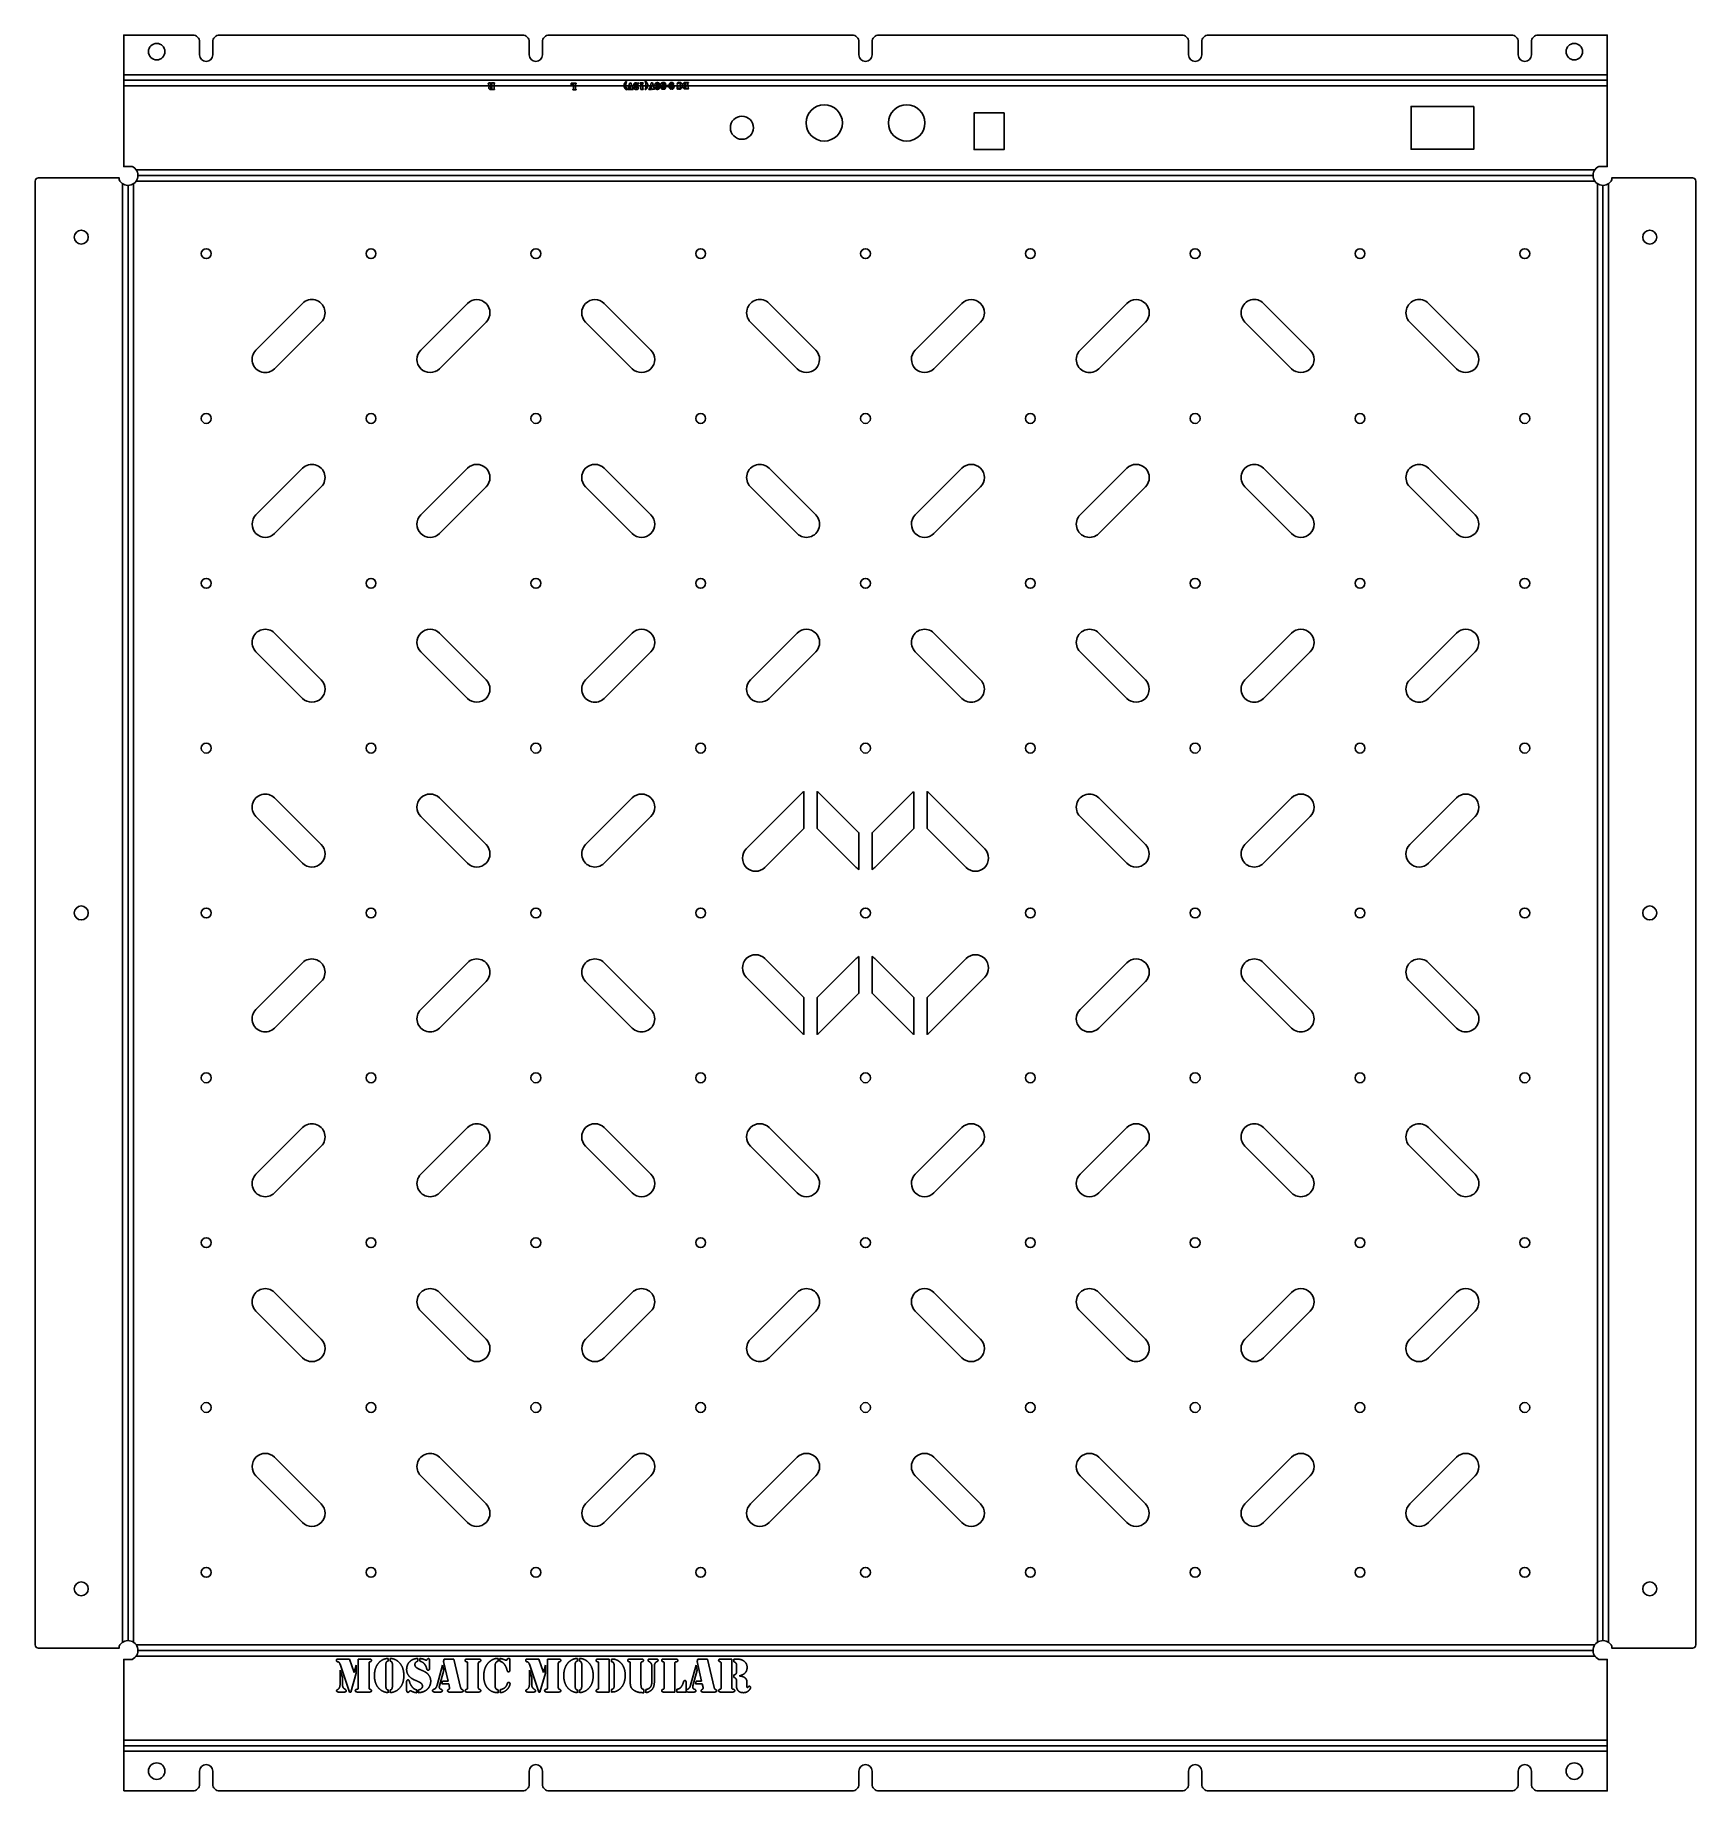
# Model space of a CAD drawing. Header units: millimetres. Extents: x -56 to 448, y 0 to 533.
import ezdxf

# ---------------------------------------------------------------- set-up
doc = ezdxf.new("R2010")
doc.units = ezdxf.units.MM

msp = doc.modelspace()

# ---------------------------------------------------------------- linework, layer by layer
at = {"layer": 'BEND'}
for p, q in [((-29, 518.88), (421, 518.88)), ((-24.7, 489.98), (416.7, 489.98)), ((-27.7, 45.59), (-27.7, 486.98)), ((419.7, 486.98), (419.7, 45.59)), ((416.7, 42.59), (-24.7, 42.59)), ((421, 13.7), (-29, 13.7))]:
    msp.add_line(p, q, dxfattribs=at)
at = {"layer": 'BEND_EXTENT'}
for p, q in [((-29, 520.57), (421, 520.57)), ((-29, 517.18), (421, 517.18)), ((-25.22, 491.68), (417.22, 491.68)), ((-29.39, 45.06), (-29.39, 487.51)), ((-26, 487.51), (-26, 45.06)), ((417.22, 488.29), (-25.22, 488.29)), ((418, 45.06), (418, 487.51)), ((421.39, 487.51), (421.39, 45.06)), ((-25.22, 44.29), (417.22, 44.29)), ((417.22, 40.89), (-25.22, 40.89)), ((421, 15.39), (-29, 15.39)), ((-29, 12), (421, 12))]:
    msp.add_line(p, q, dxfattribs=at)
at = {"layer": 'INTERIOR_PROFILES'}
for points in [[(238.06, 508.96), (238.06, 497.86), (228.96, 497.86), (228.96, 508.96)], [(380.5, 510.93), (380.5, 497.93), (361.5, 497.93), (361.5, 510.93)]]:
    msp.add_lwpolyline(points, close=True, dxfattribs=at)
for points in [[(11.1, 437.04, 1), (16.76, 431.39), (30.9, 445.53, 1), (25.24, 451.19)], [(80.9, 445.53), (66.76, 431.39, -1), (61.1, 437.04), (75.24, 451.19, -1)], [(116.76, 451.19), (130.9, 437.04, -1), (125.24, 431.39), (111.1, 445.53, -1)], [(166.76, 451.19, 1), (161.1, 445.53), (175.24, 431.39, 1), (180.9, 437.04)], [(230.9, 445.53), (216.76, 431.39, -1), (211.1, 437.04), (225.24, 451.19, -1)], [(261.1, 437.04), (275.24, 451.19, -1), (280.9, 445.53), (266.76, 431.39, -1)], [(325.24, 431.39, 1), (330.9, 437.04), (316.76, 451.19, 1), (311.1, 445.53)], [(366.76, 451.19), (380.9, 437.04, -1), (375.24, 431.39), (361.1, 445.53, -1)], [(30.9, 395.53), (16.76, 381.39, -1), (11.1, 387.04), (25.24, 401.19, -1)], [(80.9, 395.53), (66.76, 381.39, -1), (61.1, 387.04), (75.24, 401.19, -1)], [(116.76, 401.19), (130.9, 387.04, -1), (125.24, 381.39), (111.1, 395.53, -1)], [(166.76, 401.19), (180.9, 387.04, -1), (175.24, 381.39), (161.1, 395.53, -1)], [(230.9, 395.53), (216.76, 381.39, -1), (211.1, 387.04), (225.24, 401.19, -1)], [(261.1, 387.04), (275.24, 401.19, -1), (280.9, 395.53), (266.76, 381.39, -1)], [(316.76, 401.19, 1), (311.1, 395.53), (325.24, 381.39, 1), (330.9, 387.04)], [(366.76, 401.19), (380.9, 387.04, -1), (375.24, 381.39), (361.1, 395.53, -1)], [(16.76, 351.19, 1), (11.1, 345.53), (25.24, 331.39, 1), (30.9, 337.04)], [(66.76, 351.19), (80.9, 337.04, -1), (75.24, 331.39), (61.1, 345.53, -1)], [(130.9, 345.53), (116.76, 331.39, -1), (111.1, 337.04), (125.24, 351.19, -1)], [(161.1, 337.04, 1), (166.76, 331.39), (180.9, 345.53, 1), (175.24, 351.19)], [(225.24, 331.39), (211.1, 345.53, -1), (216.76, 351.19), (230.9, 337.04, -1)], [(275.24, 331.39), (261.1, 345.53, -1), (266.76, 351.19), (280.9, 337.04, -1)], [(330.9, 345.53), (316.76, 331.39, -1), (311.1, 337.04), (325.24, 351.19, -1)], [(380.9, 345.53), (366.76, 331.39, -1), (361.1, 337.04), (375.24, 351.19, -1)], [(25.24, 281.39, 1), (30.9, 287.04), (16.76, 301.19, 1), (11.1, 295.53)], [(75.24, 281.39), (61.1, 295.53, -1), (66.76, 301.19), (80.9, 287.04, -1)], [(111.1, 287.04), (125.24, 301.19, -1), (130.9, 295.53), (116.76, 281.39, -1)], [(159.84, 285.78), (176.5, 302.45, -0.065543), (177.33, 303.08), (177.33, 291.96), (165.5, 280.12, -1)], [(181.33, 291.96), (181.33, 303.08, -0.065543), (182.16, 302.45), (194, 290.61), (194, 279.49, -0.065543), (193.17, 280.12)], [(210.67, 303.08), (210.67, 291.96), (198.83, 280.12, -0.065543), (198, 279.49), (198, 290.61), (209.84, 302.45, -0.065543)], [(226.5, 280.12, 1), (232.16, 285.78), (215.5, 302.45, 0.065543), (214.67, 303.08), (214.67, 291.96)], [(275.24, 281.39, 1), (280.9, 287.04), (266.76, 301.19, 1), (261.1, 295.53)], [(311.1, 287.04), (325.24, 301.19, -1), (330.9, 295.53), (316.76, 281.39, -1)], [(380.9, 295.53, 1), (375.24, 301.19), (361.1, 287.04, 1), (366.76, 281.39)], [(30.9, 245.53), (16.76, 231.39, -1), (11.1, 237.04), (25.24, 251.19, -1)], [(61.1, 237.04), (75.24, 251.19, -1), (80.9, 245.53), (66.76, 231.39, -1)], [(116.76, 251.19, 1), (111.1, 245.53), (125.24, 231.39, 1), (130.9, 237.04)], [(177.33, 240.61), (177.33, 229.49, -0.065543), (176.5, 230.12), (159.84, 246.79, -1), (165.5, 252.45)], [(194, 253.08, 0.065543), (193.17, 252.45), (181.33, 240.61), (181.33, 229.49, 0.065543), (182.16, 230.12), (194, 241.96)], [(198.83, 252.45), (210.67, 240.61), (210.67, 229.49, -0.065543), (209.84, 230.12), (198, 241.96), (198, 253.08, -0.065543)], [(232.16, 246.79), (215.5, 230.12, -0.065543), (214.67, 229.49), (214.67, 240.61), (226.5, 252.45, -1)], [(280.9, 245.53), (266.76, 231.39, -1), (261.1, 237.04), (275.24, 251.19, -1)], [(325.24, 231.39, 1), (330.9, 237.04), (316.76, 251.19, 1), (311.1, 245.53)], [(366.76, 251.19, 1), (361.1, 245.53), (375.24, 231.39, 1), (380.9, 237.04)], [(30.9, 195.53), (16.76, 181.39, -1), (11.1, 187.04), (25.24, 201.19, -1)], [(80.9, 195.53), (66.76, 181.39, -1), (61.1, 187.04), (75.24, 201.19, -1)], [(125.24, 181.39), (111.1, 195.53, -1), (116.76, 201.19), (130.9, 187.04, -1)], [(175.24, 181.39), (161.1, 195.53, -1), (166.76, 201.19), (180.9, 187.04, -1)], [(230.9, 195.53), (216.76, 181.39, -1), (211.1, 187.04), (225.24, 201.19, -1)], [(280.9, 195.53, 1), (275.24, 201.19), (261.1, 187.04, 1), (266.76, 181.39)], [(325.24, 181.39), (311.1, 195.53, -1), (316.76, 201.19), (330.9, 187.04, -1)], [(366.76, 201.19), (380.9, 187.04, -1), (375.24, 181.39), (361.1, 195.53, -1)], [(16.76, 151.19, 1), (11.1, 145.53), (25.24, 131.39, 1), (30.9, 137.04)], [(75.24, 131.39), (61.1, 145.53, -1), (66.76, 151.19), (80.9, 137.04, -1)], [(111.1, 137.04), (125.24, 151.19, -1), (130.9, 145.53), (116.76, 131.39, -1)], [(180.9, 145.53, 1), (175.24, 151.19), (161.1, 137.04, 1), (166.76, 131.39)], [(225.24, 131.39), (211.1, 145.53, -1), (216.76, 151.19), (230.9, 137.04, -1)], [(266.76, 151.19), (280.9, 137.04, -1), (275.24, 131.39), (261.1, 145.53, -1)], [(330.9, 145.53, 1), (325.24, 151.19), (311.1, 137.04, 1), (316.76, 131.39)], [(380.9, 145.53, 1), (375.24, 151.19), (361.1, 137.04, 1), (366.76, 131.39)], [(16.76, 101.19), (30.9, 87.04, -1), (25.24, 81.39), (11.1, 95.53, -1)], [(66.76, 101.19), (80.9, 87.04, -1), (75.24, 81.39), (61.1, 95.53, -1)], [(111.1, 87.04, 1), (116.76, 81.39), (130.9, 95.53, 1), (125.24, 101.19)], [(161.1, 87.04), (175.24, 101.19, -1), (180.9, 95.53), (166.76, 81.39, -1)], [(216.76, 101.19), (230.9, 87.04, -1), (225.24, 81.39), (211.1, 95.53, -1)], [(266.76, 101.19), (280.9, 87.04, -1), (275.24, 81.39), (261.1, 95.53, -1)], [(330.9, 95.53), (316.76, 81.39, -1), (311.1, 87.04), (325.24, 101.19, -1)], [(380.9, 95.53, 1), (375.24, 101.19), (361.1, 87.04, 1), (366.76, 81.39)]]:
    msp.add_lwpolyline(points, format="xyb", close=True, dxfattribs=at)
at = {"layer": 'INTERIOR_PROFILES', "extrusion": (0, 0, -1)}
for centre, radius in [((19, 527.57), 2.5), ((-411, 527.57), 2.5), ((-183.49, 505.93), 5.5), ((-208.49, 505.93), 5.5), ((-158.5, 504.47), 3.5), ((41.89, 471.29), 2.12), ((-433.89, 471.29), 2.12), ((41.89, 266.29), 2.12), ((-433.89, 266.29), 2.12), ((41.89, 61.29), 2.12), ((-433.89, 61.29), 2.12), ((19, 6), 2.5), ((-411, 6), 2.5)]:
    msp.add_circle(centre, radius, dxfattribs=at)
at = {"layer": 'INTERIOR_PROFILES'}
for centre in [(-4, 466.29), (46, 466.29), (96, 466.29), (146, 466.29), (196, 466.29), (246, 466.29), (296, 466.29), (346, 466.29), (396, 466.29), (-4, 416.29), (46, 416.29), (96, 416.29), (146, 416.29), (196, 416.29), (246, 416.29), (296, 416.29), (346, 416.29), (396, 416.29), (-4, 366.29), (46, 366.29), (96, 366.29), (146, 366.29), (196, 366.29), (246, 366.29), (296, 366.29), (346, 366.29), (396, 366.29), (-4, 316.29), (46, 316.29), (96, 316.29), (146, 316.29), (196, 316.29), (246, 316.29), (296, 316.29), (346, 316.29), (396, 316.29), (-4, 266.29), (46, 266.29), (96, 266.29), (146, 266.29), (196, 266.29), (246, 266.29), (296, 266.29), (346, 266.29), (396, 266.29), (-4, 216.29), (46, 216.29), (96, 216.29), (146, 216.29), (196, 216.29), (246, 216.29), (296, 216.29), (346, 216.29), (396, 216.29), (-4, 166.29), (46, 166.29), (96, 166.29), (146, 166.29), (196, 166.29), (246, 166.29), (296, 166.29), (346, 166.29), (396, 166.29), (-4, 116.29), (46, 116.29), (96, 116.29), (146, 116.29), (196, 116.29), (246, 116.29), (296, 116.29), (346, 116.29), (396, 116.29), (-4, 66.29), (46, 66.29), (96, 66.29), (146, 66.29), (196, 66.29), (246, 66.29), (296, 66.29), (346, 66.29), (396, 66.29)]:
    msp.add_circle(centre, 1.5, dxfattribs=at)
at = {"layer": 'OUTER_PROFILES'}
msp.add_lwpolyline([(-29, 0), (-8, 0, 0.414214), (-6, 2), (-6, 6, -1), (-2, 6), (-2, 2, 0.414214), (0, 0), (92, 0, 0.414214), (94, 2), (94, 6, -1), (98, 6), (98, 2, 0.414214), (100, 0), (192, 0, 0.414214), (194, 2), (194, 6, -1), (198, 6), (198, 2, 0.414214), (200, 0), (292, 0, 0.414214), (294, 2), (294, 6, -1), (298, 6), (298, 2, 0.414214), (300, 0), (392, 0, 0.414214), (394, 2), (394, 6, -1), (398, 6), (398, 2, 0.414214), (400, 0), (421, 0), (421, 39.87), (418.44, 39.87, -1.43416), (422.42, 43.85), (422.42, 43.29), (446.89, 43.29, 0.414214), (447.89, 44.29), (447.89, 488.29, 0.414214), (446.89, 489.29), (422.42, 489.29), (422.42, 488.73, -1.43416), (418.44, 492.71), (421, 492.71), (421, 532.57), (400, 532.57, 0.414214), (398, 530.57), (398, 526.57, -1), (394, 526.57), (394, 530.57, 0.414214), (392, 532.57), (300, 532.57, 0.414214), (298, 530.57), (298, 526.57, -1), (294, 526.57), (294, 530.57, 0.414214), (292, 532.57), (200, 532.57, 0.414214), (198, 530.57), (198, 526.57, -1), (194, 526.57), (194, 530.57, 0.414214), (192, 532.57), (100, 532.57, 0.414214), (98, 530.57), (98, 526.57, -1), (94, 526.57), (94, 530.57, 0.414214), (92, 532.57), (0, 532.57, 0.414214), (-2, 530.57), (-2, 526.57, -1), (-6, 526.57), (-6, 530.57, 0.414214), (-8, 532.57), (-29, 532.57), (-29, 492.71), (-26.44, 492.71, -1.43416), (-30.42, 488.73), (-30.42, 489.29), (-54.89, 489.29, 0.414214), (-55.89, 488.29), (-55.89, 44.29, 0.414214), (-54.89, 43.29), (-30.42, 43.29), (-30.42, 43.85, -1.43416), (-26.44, 39.87), (-29, 39.87)], format="xyb", close=True, dxfattribs=at)
at = {"layer": 'TEXT'}
for p, q in [((81.75, 517.45), (81.75, 517.76)), ((82.38, 517.7), (82.38, 517.45)), ((82.38, 516.84), (82.38, 516.45)), ((82.55, 517.2), (82.54, 517.04)), ((82.61, 518.08), (82.66, 518.08)), ((82.66, 518.08), (83.32, 518.08)), ((82.66, 516.08), (82.66, 517.8)), ((83.31, 517.81), (83.31, 516.34)), ((83.32, 518.08), (83.35, 518.08)), ((106.75, 517.37), (106.75, 517.96)), ((106.75, 517.96), (107.31, 517.96)), ((107.31, 517.96), (107.31, 517.8)), ((107.43, 517.96), (108.08, 517.96)), ((107.43, 516.24), (107.43, 517.96)), ((108.08, 517.96), (108.12, 517.96)), ((108.08, 517.7), (108.08, 516.23)), ((124.04, 516.46), (124.27, 517.32)), ((124.35, 517.04), (124.19, 516.42)), ((124.27, 517.32), (124.35, 517.04)), ((124.32, 517.53), (124.45, 518.04)), ((124.68, 516.34), (124.32, 517.53)), ((124.45, 518.04), (124.84, 518.05)), ((124.84, 518.05), (125.38, 516.3)), ((126.22, 517.2), (126.41, 517.28)), ((126.44, 518.05), (126.64, 518)), ((126.65, 517.4), (126.69, 517.42)), ((127.78, 518.08), (127.83, 518.08)), ((127.83, 518.08), (128.4, 518.09)), ((127.86, 516.08), (127.84, 517.8)), ((128.4, 518.09), (128.44, 518.09)), ((128.4, 517.81), (128.41, 516.44)), ((130.56, 516.53), (130.79, 517.39)), ((130.87, 517.12), (130.7, 516.5)), ((130.79, 517.39), (130.87, 517.12)), ((130.84, 517.6), (130.97, 518.12)), ((131.19, 516.41), (130.84, 517.6)), ((130.97, 518.12), (131.36, 518.12)), ((131.36, 518.12), (131.9, 516.37)), ((132.73, 517.87), (132.73, 517.32)), ((132.8, 518.16), (132.83, 518.16)), ((132.83, 518.16), (132.83, 518.01)), ((132.94, 518.01), (132.94, 518.16)), ((132.95, 517.22), (132.95, 517.05)), ((133.08, 516.47), (133.06, 517.82)), ((134.53, 517.82), (134.53, 517.4)), ((134.54, 516.88), (134.54, 516.82)), ((134.54, 516.82), (134.55, 516.49)), ((134.62, 518.18), (134.68, 518.18)), ((134.68, 518.18), (134.69, 518.03)), ((134.82, 518.03), (134.81, 518.18)), ((135.51, 517.07), (135.51, 517.27)), ((135.57, 517.33), (136.2, 517.33)), ((136.2, 517.02), (135.57, 517.01)), ((136.26, 517.28), (136.26, 517.08)), ((136.97, 517.85), (136.98, 516.5)), ((137.09, 517.1), (137.09, 517.27)), ((137.11, 518.21), (137.11, 518.06)), ((137.22, 518.06), (137.22, 518.21)), ((137.27, 517.85), (137.32, 517.92)), ((137.32, 516.45), (137.31, 517)), ((138.85, 516.26), (138.84, 516.87)), ((139.43, 518.25), (139.43, 518.07)), ((139.55, 518.07), (139.55, 518.25)), ((139.73, 517.82), (139.73, 517.88)), ((139.74, 516.61), (139.73, 517.82)), ((141.21, 517.81), (141.22, 516.66)), ((141.37, 518.23), (141.37, 518.08)), ((141.5, 518.23), (142.15, 518.24)), ((141.52, 516.24), (141.5, 518.23)), ((142.15, 518.24), (142.19, 518.24)), ((142.15, 517.98), (142.17, 516.51)), ((82.54, 516.08), (82.51, 516.08)), ((82.55, 516.24), (82.54, 516.08)), ((83.31, 516.08), (82.66, 516.08)), ((83.35, 516.08), (83.31, 516.08)), ((107.43, 515.96), (107.38, 515.96)), ((108.08, 515.96), (107.43, 515.96)), ((108.12, 515.96), (108.08, 515.96)), ((123.81, 516.18), (123.89, 516.22)), ((124.25, 516.04), (123.89, 516.03)), ((124.26, 516.21), (124.31, 516.2)), ((125.37, 516.05), (124.72, 516.04)), ((126.51, 516.04), (126.47, 516.04)), ((126.5, 516.2), (126.51, 516.04)), ((126.63, 516.04), (126.63, 516.2)), ((128.47, 516.12), (127.86, 516.08)), ((128.48, 516.29), (128.53, 516.28)), ((130.33, 516.26), (130.4, 516.29)), ((130.76, 516.11), (130.4, 516.11)), ((130.78, 516.29), (130.83, 516.27)), ((131.89, 516.13), (131.24, 516.12)), ((132.82, 516.26), (132.82, 516.11)), ((132.93, 516.11), (132.93, 516.26)), ((134.71, 516.13), (134.67, 516.13)), ((134.71, 516.29), (134.71, 516.13)), ((134.84, 516.14), (134.84, 516.29)), ((134.92, 516.41), (134.86, 516.47)), ((137.1, 516.3), (137.1, 516.16)), ((137.21, 516.16), (137.21, 516.3)), ((139.01, 516.24), (139, 516.2)), ((139.46, 516.35), (139.46, 516.17)), ((139.57, 516.17), (139.57, 516.35)), ((139.61, 516.17), (139.57, 516.17)), ((141.39, 516.4), (141.39, 516.23)), ((142.18, 516.24), (141.52, 516.24)), ((142.21, 516.24), (142.18, 516.24)), ((36.02, 39.99), (39.45, 39.99)), ((39.45, 29.99), (36.6, 38.42)), ((39.45, 39.99), (40.89, 35.88)), ((40.89, 35.88), (41.53, 38.1)), ((41.53, 38.1), (41.53, 35.67)), ((42.14, 39.99), (45.4, 39.99)), ((42.14, 31.38), (42.14, 39.99)), ((45.4, 39.99), (45.59, 39.99)), ((45.4, 38.66), (45.4, 31.32)), ((50.52, 38.37), (50.52, 31.82)), ((51.2, 40.19), (51.2, 39.4)), ((51.8, 39.4), (51.8, 40.19)), ((52.49, 31.82), (52.49, 38.37)), ((60.24, 40.19), (60.24, 39.35)), ((60.82, 39.35), (60.82, 40.15)), ((62.94, 39.74), (63.1, 39.95)), ((63.77, 39.52), (63.77, 37.1)), ((66.04, 32.09), (67.7, 38.13)), ((67.7, 38.13), (68.07, 36.61)), ((68.02, 39.27), (68.2, 39.99)), ((69.37, 33.32), (68.02, 39.27)), ((68.2, 39.99), (71.15, 39.99)), ((71.15, 39.99), (73.19, 31.38)), ((75.1, 39.99), (75.29, 39.99)), ((75.29, 39.99), (78.56, 39.99)), ((75.3, 31.32), (75.3, 38.66)), ((78.55, 38.66), (78.55, 31.32)), ((78.56, 39.99), (78.75, 39.99)), ((83.67, 38.02), (83.67, 31.97)), ((84.36, 40.2), (84.53, 40.19)), ((84.53, 40.19), (84.53, 39.3)), ((85.11, 39.3), (85.11, 40.18)), ((87.32, 39.84), (87.42, 40.01)), ((88.16, 39.73), (88.16, 36.68)), ((93.45, 39.99), (96.87, 39.99)), ((96.87, 29.99), (94.03, 38.42)), ((96.87, 39.99), (98.32, 35.88)), ((98.32, 35.88), (98.96, 38.1)), ((98.96, 38.1), (98.96, 35.67)), ((99.57, 39.99), (102.82, 39.99)), ((99.57, 31.38), (99.57, 39.99)), ((102.82, 39.99), (103.02, 39.99)), ((102.82, 38.66), (102.82, 31.32)), ((107.94, 38.37), (107.94, 31.82)), ((108.63, 40.19), (108.63, 39.4)), ((109.23, 39.4), (109.23, 40.19)), ((109.92, 31.82), (109.92, 38.37)), ((114.84, 39.99), (115.03, 39.99)), ((115.03, 39.99), (118.29, 39.99)), ((115.04, 31.32), (115.04, 38.66)), ((118.29, 39.99), (118.29, 29.99)), ((118.94, 39.18), (118.94, 39.99)), ((119.77, 32.09), (119.77, 37.87)), ((124.44, 39.99), (124.63, 39.99)), ((124.63, 39.99), (127.9, 39.99)), ((124.64, 32.91), (124.64, 38.66)), ((127.89, 38.66), (127.89, 32.51)), ((127.9, 39.99), (128.09, 39.99)), ((128.09, 39.99), (128.35, 39.96)), ((130.63, 39.99), (132.43, 39.99)), ((131.18, 33.02), (131.18, 37.79)), ((131.95, 37.79), (131.95, 33.01)), ((134.72, 39.99), (134.91, 39.99)), ((134.91, 39.99), (138.18, 39.99)), ((134.92, 31.32), (134.92, 38.66)), ((138.17, 38.61), (138.17, 29.99)), ((138.18, 39.99), (138.43, 39.99)), ((142.94, 32.09), (144.6, 38.13)), ((144.6, 38.13), (144.97, 36.61)), ((144.92, 39.27), (145.1, 39.99)), ((146.27, 33.32), (144.92, 39.27)), ((145.1, 39.99), (148.05, 39.99)), ((148.05, 39.99), (150.09, 31.38)), ((152, 39.99), (152.19, 39.99)), ((152.19, 39.99), (155.45, 39.99)), ((152.2, 31.32), (152.2, 38.66)), ((155.45, 39.99), (155.45, 31.38)), ((156.03, 39.18), (156.03, 39.99)), ((156.03, 39.99), (156.22, 39.99)), ((156.86, 36.19), (156.86, 38.13)), ((36.6, 36.62), (37.38, 34.41)), ((36.6, 32.2), (36.6, 36.62)), ((37.38, 34.41), (37.38, 32.2)), ((41.53, 35.67), (39.83, 29.99)), ((56.81, 30.52), (56.81, 33.19)), ((68.07, 36.61), (66.77, 31.88)), ((67.53, 32.45), (67.72, 33.32)), ((69.57, 32.45), (67.53, 32.45)), ((67.72, 33.32), (69.37, 33.32)), ((69.81, 31.38), (69.57, 32.45)), ((83.67, 31.97), (83.67, 31.65)), ((94.03, 36.62), (94.81, 34.41)), ((94.03, 32.2), (94.03, 36.62)), ((94.81, 34.41), (94.81, 32.2)), ((98.96, 35.67), (97.26, 29.99)), ((141.56, 32.97), (141.56, 29.99)), ((144.97, 36.61), (143.67, 31.88)), ((144.43, 32.45), (144.63, 33.32)), ((146.47, 32.45), (144.43, 32.45)), ((144.63, 33.32), (146.27, 33.32)), ((146.71, 31.38), (146.47, 32.45)), ((156.04, 34.4), (156.04, 35.19)), ((156.86, 31.89), (156.86, 33.12)), ((160.03, 33.12), (160.03, 31.6)), ((37.94, 29.99), (36.11, 29.99)), ((37.94, 30.91), (38.22, 30.74)), ((39.83, 29.99), (39.45, 29.99)), ((42.14, 29.99), (41.89, 29.99)), ((45.4, 29.99), (42.14, 29.99)), ((45.59, 29.99), (45.4, 29.99)), ((51.2, 30.6), (51.2, 29.79)), ((51.8, 29.79), (51.8, 30.6)), ((59.86, 30.63), (59.86, 29.79)), ((60.41, 29.79), (60.41, 30.63)), ((67.11, 29.99), (65.25, 29.99)), ((67.15, 30.84), (67.4, 30.72)), ((73.38, 29.99), (69.72, 29.99)), ((75.29, 29.99), (75.1, 29.99)), ((78.56, 29.99), (75.29, 29.99)), ((78.75, 29.99), (78.56, 29.99)), ((84.53, 30.69), (84.53, 29.79)), ((85.13, 29.79), (85.13, 30.69)), ((95.37, 29.99), (93.53, 29.99)), ((95.37, 30.91), (95.64, 30.74)), ((97.26, 29.99), (96.87, 29.99)), ((99.56, 29.99), (99.32, 29.99)), ((102.82, 29.99), (99.56, 29.99)), ((103.02, 29.99), (102.82, 29.99)), ((108.63, 30.6), (108.63, 29.79)), ((109.23, 29.79), (109.23, 30.6)), ((115.03, 29.99), (114.84, 29.99)), ((118.29, 29.99), (115.03, 29.99)), ((118.94, 29.99), (118.94, 30.78)), ((128.72, 29.79), (128.56, 29.79)), ((128.72, 30.75), (128.72, 29.79)), ((129.4, 29.79), (129.4, 30.75)), ((134.91, 29.99), (134.72, 29.99)), ((138.17, 29.99), (134.91, 29.99)), ((138.77, 29.99), (138.77, 30.81)), ((141.56, 29.99), (138.77, 29.99)), ((144.01, 29.99), (142.15, 29.99)), ((144.05, 30.84), (144.3, 30.72)), ((150.28, 29.99), (146.63, 29.99)), ((152.19, 29.99), (152, 29.99)), ((155.46, 29.99), (152.19, 29.99)), ((155.71, 29.99), (155.46, 29.99))]:
    msp.add_line(p, q, dxfattribs=at)
for points in [[(81.52, 517.8), (81.52, 517.85), (81.57, 517.91)], [(81.55, 517.75), (81.52, 517.77), (81.52, 517.8)], [(81.6, 517.72), (81.57, 517.72), (81.55, 517.75)], [(81.57, 517.91), (81.61, 517.98), (81.68, 518.03)], [(81.67, 517.77), (81.64, 517.72), (81.6, 517.72)], [(81.7, 517.8), (81.69, 517.79), (81.67, 517.77)], [(81.68, 518.03), (81.74, 518.08), (81.81, 518.1)], [(81.72, 517.8), (81.71, 517.8), (81.7, 517.8)], [(81.75, 517.76), (81.75, 517.8), (81.72, 517.8)], [(81.74, 516.59), (81.74, 516.8), (81.86, 516.93)], [(81.78, 517.32), (81.75, 517.38), (81.75, 517.45)], [(81.87, 517.21), (81.81, 517.26), (81.78, 517.32)], [(81.81, 518.1), (81.88, 518.12), (81.97, 518.12)], [(81.86, 516.93), (81.92, 516.98), (81.99, 517.02)], [(82.01, 517.14), (81.93, 517.17), (81.87, 517.21)], [(81.97, 518.12), (82.17, 518.12), (82.27, 518.01)], [(81.99, 517.02), (82.06, 517.05), (82.21, 517.1)], [(82.21, 517.1), (82.08, 517.12), (82.01, 517.14)], [(82.27, 518.01), (82.38, 517.9), (82.38, 517.7)], [(82.38, 517.45), (82.38, 517.37), (82.38, 517.36)], [(82.38, 517.36), (82.39, 517.3), (82.42, 517.26)], [(82.39, 516.94), (82.38, 516.9), (82.38, 516.84)], [(82.43, 517), (82.4, 516.97), (82.39, 516.94)], [(82.42, 517.26), (82.47, 517.2), (82.55, 517.2)], [(82.54, 517.04), (82.47, 517.03), (82.43, 517)], [(82.48, 518), (82.48, 518.04), (82.52, 518.06)], [(82.55, 517.92), (82.48, 517.93), (82.48, 518)], [(82.52, 518.06), (82.55, 518.08), (82.61, 518.08)], [(82.62, 517.9), (82.61, 517.9), (82.55, 517.92)], [(82.64, 517.88), (82.63, 517.9), (82.62, 517.9)], [(82.66, 517.8), (82.66, 517.86), (82.64, 517.88)], [(83.33, 517.88), (83.31, 517.86), (83.31, 517.81)], [(83.35, 517.9), (83.34, 517.9), (83.33, 517.88)], [(83.35, 518.08), (83.41, 518.08), (83.44, 518.06)], [(83.4, 517.92), (83.36, 517.91), (83.35, 517.9)], [(83.46, 518), (83.46, 517.94), (83.4, 517.92)], [(83.44, 518.06), (83.46, 518.04), (83.46, 518)], [(106.76, 517.3), (106.75, 517.32), (106.75, 517.37)], [(106.82, 517.27), (106.78, 517.27), (106.76, 517.3)], [(106.88, 517.3), (106.86, 517.27), (106.82, 517.27)], [(106.92, 517.4), (106.9, 517.32), (106.88, 517.3)], [(107.01, 517.59), (106.96, 517.51), (106.92, 517.4)], [(107.12, 517.72), (107.06, 517.68), (107.01, 517.59)], [(107.2, 517.77), (107.16, 517.75), (107.12, 517.72)], [(107.31, 517.8), (107.24, 517.79), (107.2, 517.77)], [(108.1, 517.77), (108.08, 517.75), (108.08, 517.7)], [(108.12, 517.79), (108.11, 517.79), (108.1, 517.77)], [(108.12, 517.96), (108.17, 517.96), (108.2, 517.94)], [(108.17, 517.81), (108.12, 517.79), (108.12, 517.79)], [(108.23, 517.89), (108.23, 517.83), (108.17, 517.81)], [(108.2, 517.94), (108.23, 517.92), (108.23, 517.89)], [(122.75, 517.24), (122.74, 517.51), (122.84, 517.76)], [(122.86, 516.71), (122.75, 516.96), (122.75, 517.24)], [(122.84, 517.76), (122.95, 518.02), (123.1, 518.22)], [(123.13, 516.26), (122.97, 516.46), (122.86, 516.71)], [(123.1, 518.22), (123.19, 518.33), (123.29, 518.42)], [(123.29, 518.42), (123.39, 518.5), (123.43, 518.5)], [(123.32, 517.59), (123.31, 517.44), (123.32, 517.24)], [(123.36, 517.93), (123.33, 517.73), (123.32, 517.59)], [(123.32, 517.24), (123.32, 517.04), (123.33, 516.9)], [(123.33, 516.9), (123.35, 516.75), (123.38, 516.56)], [(123.49, 518.34), (123.41, 518.19), (123.36, 517.93)], [(123.43, 518.5), (123.45, 518.5), (123.48, 518.48)], [(123.48, 518.48), (123.52, 518.45), (123.51, 518.42)], [(123.51, 518.42), (123.51, 518.39), (123.49, 518.34)], [(125.71, 517.5), (125.71, 517.61), (125.76, 517.73)], [(125.73, 517.43), (125.71, 517.46), (125.71, 517.5)], [(125.79, 517.41), (125.75, 517.4), (125.73, 517.43)], [(125.76, 517.73), (125.81, 517.86), (125.89, 517.93)], [(125.78, 516.6), (125.78, 516.8), (125.9, 516.95)], [(125.94, 516.22), (125.79, 516.37), (125.78, 516.6)], [(125.85, 517.48), (125.84, 517.41), (125.79, 517.41)], [(125.87, 517.54), (125.86, 517.52), (125.85, 517.48)], [(125.89, 517.57), (125.88, 517.56), (125.87, 517.54)], [(125.89, 517.93), (125.95, 518), (126.04, 518.04)], [(125.99, 517.61), (125.92, 517.61), (125.89, 517.57)], [(125.9, 516.95), (126.01, 517.11), (126.22, 517.2)], [(126.34, 517.56), (126.07, 517.61), (125.99, 517.61)], [(126.04, 518.04), (126.14, 518.08), (126.22, 518.09)], [(126.22, 518.09), (126.33, 518.09), (126.44, 518.05)], [(126.63, 517.53), (126.52, 517.53), (126.34, 517.56)], [(126.39, 516.82), (126.37, 516.73), (126.37, 516.6)], [(126.37, 516.6), (126.38, 516.36), (126.42, 516.28)], [(126.43, 516.97), (126.4, 516.91), (126.39, 516.82)], [(126.41, 517.28), (126.5, 517.31), (126.65, 517.4)], [(126.51, 517.08), (126.47, 517.04), (126.43, 516.97)], [(126.7, 517.24), (126.56, 517.13), (126.51, 517.08)], [(126.56, 516.53), (126.55, 516.64), (126.64, 516.72)], [(126.99, 517.67), (126.86, 517.53), (126.63, 517.53)], [(126.64, 518), (126.8, 517.95), (126.85, 517.96)], [(126.64, 516.72), (126.72, 516.8), (126.84, 516.8)], [(126.69, 517.42), (126.75, 517.42), (126.8, 517.44)], [(126.86, 517.38), (126.8, 517.32), (126.7, 517.24)], [(126.8, 517.44), (126.86, 517.45), (126.96, 517.5)], [(126.84, 516.8), (126.96, 516.8), (127.04, 516.72)], [(126.85, 517.96), (126.91, 517.96), (126.98, 518.02)], [(126.96, 517.5), (126.91, 517.43), (126.86, 517.38)], [(126.98, 518.02), (127.03, 518.06), (127.05, 518.06)], [(127.09, 517.81), (127.05, 517.73), (126.99, 517.67)], [(127.04, 516.72), (127.13, 516.63), (127.13, 516.51)], [(127.05, 518.06), (127.08, 518.06), (127.1, 518.04)], [(127.12, 517.97), (127.12, 517.89), (127.09, 517.81)], [(127.1, 518.04), (127.12, 518.01), (127.12, 517.97)], [(127.65, 518), (127.65, 518.04), (127.69, 518.06)], [(127.73, 517.92), (127.65, 517.93), (127.65, 518)], [(127.69, 518.06), (127.72, 518.08), (127.78, 518.08)], [(127.79, 517.9), (127.78, 517.9), (127.73, 517.92)], [(127.82, 517.88), (127.8, 517.9), (127.79, 517.9)], [(127.84, 517.8), (127.84, 517.86), (127.82, 517.88)], [(128.42, 517.89), (128.4, 517.86), (128.4, 517.81)], [(128.44, 517.91), (128.43, 517.9), (128.42, 517.89)], [(128.44, 518.09), (128.51, 518.09), (128.54, 518.07)], [(128.51, 517.93), (128.45, 517.91), (128.44, 517.91)], [(128.58, 518.01), (128.58, 517.94), (128.51, 517.93)], [(128.54, 518.07), (128.58, 518.05), (128.58, 518.01)], [(129.18, 518.49), (129.18, 518.51), (129.2, 518.54)], [(129.21, 518.4), (129.18, 518.46), (129.18, 518.49)], [(129.2, 518.54), (129.23, 518.57), (129.26, 518.57)], [(129.33, 518), (129.29, 518.26), (129.21, 518.4)], [(129.23, 516.22), (129.31, 516.37), (129.35, 516.63)], [(129.26, 518.57), (129.3, 518.57), (129.4, 518.49)], [(129.38, 517.66), (129.37, 517.8), (129.33, 518)], [(129.35, 516.63), (129.38, 516.83), (129.39, 516.97)], [(129.4, 517.31), (129.4, 517.51), (129.38, 517.66)], [(129.39, 516.97), (129.4, 517.11), (129.4, 517.31)], [(129.4, 518.49), (129.5, 518.4), (129.59, 518.29)], [(129.59, 518.29), (129.75, 518.1), (129.86, 517.84)], [(129.87, 516.79), (129.77, 516.54), (129.61, 516.34)], [(129.86, 517.84), (129.97, 517.59), (129.97, 517.32)], [(129.97, 517.32), (129.97, 517.05), (129.87, 516.79)], [(132.14, 517.47), (132.13, 517.62), (132.2, 517.77)], [(132.18, 517.26), (132.14, 517.36), (132.14, 517.47)], [(132.3, 517.09), (132.23, 517.16), (132.18, 517.26)], [(132.2, 517.77), (132.26, 517.91), (132.37, 518)], [(132.25, 516.54), (132.25, 516.66), (132.33, 516.74)], [(132.46, 516.99), (132.37, 517.03), (132.3, 517.09)], [(132.33, 516.74), (132.42, 516.83), (132.54, 516.83)], [(132.37, 518), (132.45, 518.07), (132.57, 518.12)], [(132.65, 516.96), (132.56, 516.96), (132.46, 516.99)], [(132.54, 516.83), (132.65, 516.83), (132.72, 516.76)], [(132.57, 518.12), (132.68, 518.16), (132.8, 518.16)], [(132.95, 517.05), (132.8, 516.96), (132.65, 516.96)], [(132.72, 516.76), (132.8, 516.69), (132.8, 516.59)], [(132.75, 517.96), (132.73, 517.93), (132.73, 517.87)], [(132.73, 517.32), (132.73, 517.25), (132.76, 517.21)], [(132.83, 518.01), (132.78, 517.99), (132.75, 517.96)], [(132.76, 517.21), (132.79, 517.18), (132.84, 517.18)], [(132.84, 517.18), (132.88, 517.18), (132.95, 517.22)], [(132.94, 518.16), (133.08, 518.15), (133.21, 518.08)], [(133.04, 517.96), (133.01, 517.99), (132.94, 518.01)], [(133.06, 517.91), (133.05, 517.94), (133.04, 517.96)], [(133.06, 517.82), (133.06, 517.89), (133.06, 517.91)], [(133.21, 518.08), (133.33, 518.01), (133.43, 517.9)], [(133.66, 517.13), (133.67, 516.63), (133.38, 516.33)], [(133.43, 517.9), (133.54, 517.77), (133.6, 517.57)], [(133.6, 517.57), (133.66, 517.37), (133.66, 517.13)], [(133.94, 517.61), (133.93, 517.84), (134.09, 517.99)], [(133.98, 517.42), (133.94, 517.51), (133.94, 517.61)], [(134.08, 517.27), (134.02, 517.33), (133.98, 517.42)], [(133.98, 516.64), (133.98, 516.83), (134.1, 516.97)], [(134.03, 516.44), (133.98, 516.53), (133.98, 516.64)], [(134.19, 517.2), (134.13, 517.23), (134.08, 517.27)], [(134.09, 517.99), (134.18, 518.08), (134.32, 518.13)], [(134.1, 516.97), (134.15, 517.03), (134.22, 517.06)], [(134.39, 517.13), (134.26, 517.17), (134.19, 517.2)], [(134.22, 517.06), (134.28, 517.09), (134.39, 517.13)], [(134.32, 518.13), (134.46, 518.18), (134.62, 518.18)], [(134.54, 517.9), (134.53, 517.87), (134.53, 517.82)], [(134.53, 517.4), (134.54, 517.34), (134.54, 517.31)], [(134.57, 517.96), (134.55, 517.93), (134.54, 517.9)], [(134.54, 517.31), (134.55, 517.28), (134.57, 517.26)], [(134.7, 517.04), (134.54, 517.03), (134.54, 516.88)], [(134.69, 518.03), (134.6, 518), (134.57, 517.96)], [(134.57, 517.26), (134.61, 517.2), (134.7, 517.2)], [(134.7, 517.2), (134.76, 517.2), (134.78, 517.19)], [(134.79, 517.07), (134.76, 517.05), (134.7, 517.04)], [(134.78, 517.19), (134.81, 517.17), (134.81, 517.12)], [(134.81, 517.12), (134.81, 517.08), (134.79, 517.07)], [(134.81, 518.18), (134.98, 518.16), (135.09, 518.11)], [(134.81, 516.61), (134.8, 516.71), (134.88, 516.79)], [(134.86, 516.47), (134.81, 516.51), (134.81, 516.61)], [(134.93, 518.01), (134.88, 518.03), (134.82, 518.03)], [(134.83, 517.71), (134.82, 517.77), (134.86, 517.83)], [(134.89, 517.55), (134.83, 517.62), (134.83, 517.71)], [(134.86, 517.83), (134.89, 517.88), (134.94, 517.92)], [(134.88, 516.79), (134.96, 516.87), (135.07, 516.87)], [(135.1, 517.45), (134.97, 517.45), (134.89, 517.55)], [(134.98, 517.97), (134.98, 518), (134.93, 518.01)], [(134.94, 517.92), (134.98, 517.95), (134.98, 517.97)], [(135.07, 516.87), (135.17, 516.87), (135.25, 516.79)], [(135.09, 518.11), (135.23, 518.06), (135.3, 517.96)], [(135.3, 517.54), (135.22, 517.45), (135.1, 517.45)], [(135.25, 516.79), (135.32, 516.71), (135.32, 516.6)], [(135.32, 516.6), (135.32, 516.5), (135.27, 516.41)], [(135.3, 517.96), (135.37, 517.86), (135.37, 517.74)], [(135.37, 517.74), (135.38, 517.62), (135.3, 517.54)], [(135.51, 517.27), (135.51, 517.3), (135.52, 517.31)], [(135.52, 517.02), (135.51, 517.04), (135.51, 517.07)], [(135.52, 517.31), (135.53, 517.33), (135.57, 517.33)], [(135.57, 517.01), (135.54, 517.01), (135.52, 517.02)], [(136.2, 517.33), (136.23, 517.34), (136.24, 517.32)], [(136.25, 517.03), (136.23, 517.02), (136.2, 517.02)], [(136.24, 517.32), (136.26, 517.31), (136.26, 517.28)], [(136.26, 517.08), (136.26, 517.05), (136.25, 517.03)], [(136.38, 517.19), (136.37, 517.69), (136.66, 517.99)], [(136.44, 516.75), (136.38, 516.95), (136.38, 517.19)], [(136.61, 516.42), (136.5, 516.55), (136.44, 516.75)], [(136.66, 517.99), (136.76, 518.09), (136.88, 518.15)], [(136.88, 518.15), (137, 518.21), (137.11, 518.21)], [(137, 517.98), (136.97, 517.92), (136.97, 517.85)], [(137.04, 518.03), (137.02, 518.01), (137, 517.98)], [(137.11, 518.06), (137.07, 518.05), (137.04, 518.03)], [(137.09, 517.27), (137.25, 517.36), (137.4, 517.36)], [(137.21, 517.14), (137.16, 517.14), (137.09, 517.1)], [(137.28, 517.11), (137.25, 517.14), (137.21, 517.14)], [(137.22, 518.21), (137.37, 518.21), (137.52, 518.14)], [(137.29, 518.04), (137.27, 518.06), (137.22, 518.06)], [(137.24, 517.74), (137.24, 517.8), (137.27, 517.85)], [(137.32, 517.56), (137.24, 517.63), (137.24, 517.74)], [(137.31, 517), (137.31, 517.07), (137.28, 517.11)], [(137.34, 517.97), (137.34, 518.01), (137.29, 518.04)], [(137.32, 517.92), (137.34, 517.95), (137.34, 517.97)], [(137.51, 517.49), (137.4, 517.49), (137.32, 517.56)], [(137.4, 517.36), (137.49, 517.36), (137.58, 517.33)], [(137.71, 517.58), (137.63, 517.5), (137.51, 517.49)], [(137.52, 518.14), (137.64, 518.09), (137.72, 517.99)], [(137.58, 517.33), (137.67, 517.29), (137.74, 517.23)], [(137.79, 517.78), (137.79, 517.66), (137.71, 517.58)], [(137.72, 517.99), (137.79, 517.9), (137.79, 517.78)], [(137.74, 517.23), (137.82, 517.16), (137.86, 517.06)], [(137.91, 516.85), (137.91, 516.68), (137.83, 516.53)], [(137.86, 517.06), (137.91, 516.96), (137.91, 516.85)], [(138.83, 517.72), (138.83, 517.78), (138.88, 517.88)], [(138.85, 517.65), (138.83, 517.68), (138.83, 517.72)], [(138.84, 516.87), (138.84, 516.93), (138.87, 516.95)], [(138.91, 517.62), (138.88, 517.62), (138.85, 517.65)], [(138.87, 516.95), (138.89, 516.98), (138.93, 516.98)], [(138.88, 517.88), (138.93, 517.97), (139, 518.05)], [(138.96, 517.64), (138.94, 517.62), (138.91, 517.62)], [(138.93, 516.98), (138.96, 516.98), (138.98, 516.96)], [(139, 517.71), (138.98, 517.66), (138.96, 517.64)], [(138.98, 516.96), (139, 516.93), (139.02, 516.88)], [(139, 518.05), (139.1, 518.15), (139.2, 518.2)], [(139.07, 517.87), (139.02, 517.8), (139, 517.71)], [(139.02, 516.88), (139.05, 516.77), (139.08, 516.7)], [(139.19, 517.98), (139.13, 517.94), (139.07, 517.87)], [(139.08, 516.7), (139.14, 516.56), (139.23, 516.48)], [(139.43, 518.07), (139.32, 518.06), (139.19, 517.98)], [(139.2, 518.2), (139.3, 518.24), (139.43, 518.25)], [(139.55, 518.25), (139.83, 518.26), (140.04, 518.11)], [(139.62, 518.06), (139.6, 518.07), (139.55, 518.07)], [(139.67, 518.02), (139.65, 518.05), (139.62, 518.06)], [(139.71, 517.95), (139.7, 517.99), (139.67, 518.02)], [(139.7, 516.43), (139.74, 516.49), (139.74, 516.61)], [(139.73, 517.88), (139.72, 517.92), (139.71, 517.95)], [(140.04, 518.11), (140.23, 517.98), (140.33, 517.76)], [(140.37, 516.83), (140.31, 516.64), (140.2, 516.49)], [(140.33, 517.76), (140.42, 517.54), (140.43, 517.24)], [(140.43, 517.24), (140.43, 517.02), (140.37, 516.83)], [(140.55, 517.22), (140.54, 517.51), (140.65, 517.75)], [(140.64, 516.74), (140.55, 516.95), (140.55, 517.22)], [(140.9, 516.39), (140.73, 516.52), (140.64, 516.74)], [(140.65, 517.75), (140.76, 517.98), (140.96, 518.12)], [(140.96, 518.12), (141.06, 518.18), (141.15, 518.21)], [(141.15, 518.21), (141.23, 518.23), (141.37, 518.23)], [(141.22, 517.93), (141.21, 517.89), (141.21, 517.81)], [(141.25, 518), (141.22, 517.97), (141.22, 517.93)], [(141.22, 516.66), (141.22, 516.55), (141.26, 516.49)], [(141.29, 518.04), (141.26, 518.03), (141.25, 518)], [(141.37, 518.08), (141.31, 518.06), (141.29, 518.04)], [(142.17, 518.05), (142.15, 518.03), (142.15, 517.98)], [(142.19, 518.07), (142.18, 518.06), (142.17, 518.05)], [(142.19, 518.24), (142.24, 518.24), (142.27, 518.22)], [(142.24, 518.09), (142.2, 518.07), (142.19, 518.07)], [(142.3, 518.17), (142.3, 518.11), (142.24, 518.09)], [(142.27, 518.22), (142.3, 518.2), (142.3, 518.17)], [(81.93, 516.2), (81.73, 516.34), (81.74, 516.59)], [(82.23, 516.09), (82.06, 516.11), (81.93, 516.2)], [(82.51, 516.08), (82.34, 516.08), (82.23, 516.09)], [(82.38, 516.45), (82.38, 516.36), (82.42, 516.31)], [(82.42, 516.31), (82.45, 516.27), (82.55, 516.24)], [(83.31, 516.34), (83.31, 516.29), (83.33, 516.27)], [(83.33, 516.27), (83.34, 516.26), (83.35, 516.25)], [(83.35, 516.25), (83.35, 516.25), (83.4, 516.23)], [(83.43, 516.1), (83.4, 516.08), (83.35, 516.08)], [(83.4, 516.23), (83.46, 516.21), (83.46, 516.15)], [(83.46, 516.15), (83.46, 516.12), (83.43, 516.1)], [(107.25, 516.04), (107.25, 516.11), (107.32, 516.12)], [(107.29, 515.98), (107.25, 516.01), (107.25, 516.04)], [(107.38, 515.96), (107.32, 515.96), (107.29, 515.98)], [(107.32, 516.12), (107.38, 516.14), (107.39, 516.14)], [(107.39, 516.14), (107.4, 516.15), (107.41, 516.16)], [(107.41, 516.16), (107.43, 516.19), (107.43, 516.24)], [(108.08, 516.23), (108.08, 516.18), (108.1, 516.16)], [(108.1, 516.16), (108.11, 516.14), (108.12, 516.14)], [(108.12, 516.14), (108.12, 516.14), (108.17, 516.12)], [(108.2, 515.98), (108.17, 515.96), (108.12, 515.96)], [(108.17, 516.12), (108.23, 516.1), (108.23, 516.04)], [(108.23, 516.04), (108.23, 516), (108.2, 515.98)], [(123.31, 516.07), (123.21, 516.16), (123.13, 516.26)], [(123.46, 515.99), (123.42, 515.98), (123.31, 516.07)], [(123.38, 516.56), (123.43, 516.3), (123.51, 516.15)], [(123.51, 516.01), (123.48, 515.99), (123.46, 515.99)], [(123.51, 516.15), (123.54, 516.1), (123.54, 516.07)], [(123.54, 516.07), (123.54, 516.04), (123.51, 516.01)], [(123.76, 516.11), (123.76, 516.14), (123.77, 516.15)], [(123.8, 516.05), (123.76, 516.07), (123.76, 516.11)], [(123.77, 516.15), (123.78, 516.17), (123.81, 516.18)], [(123.89, 516.03), (123.82, 516.03), (123.8, 516.05)], [(123.89, 516.22), (123.93, 516.24), (123.98, 516.31)], [(123.98, 516.31), (124.02, 516.37), (124.04, 516.46)], [(124.19, 516.42), (124.17, 516.36), (124.17, 516.35)], [(124.17, 516.35), (124.17, 516.32), (124.19, 516.28)], [(124.19, 516.28), (124.21, 516.23), (124.26, 516.21)], [(124.34, 516.06), (124.3, 516.04), (124.25, 516.04)], [(124.31, 516.2), (124.37, 516.18), (124.37, 516.12)], [(124.37, 516.12), (124.37, 516.08), (124.34, 516.06)], [(124.56, 516.12), (124.56, 516.18), (124.62, 516.2)], [(124.58, 516.09), (124.56, 516.1), (124.56, 516.12)], [(124.6, 516.06), (124.59, 516.07), (124.58, 516.09)], [(124.64, 516.05), (124.62, 516.05), (124.6, 516.06)], [(124.62, 516.2), (124.65, 516.22), (124.67, 516.24)], [(124.72, 516.04), (124.66, 516.04), (124.64, 516.05)], [(124.67, 516.24), (124.68, 516.26), (124.68, 516.3)], [(124.68, 516.3), (124.68, 516.32), (124.68, 516.34)], [(125.48, 516.07), (125.44, 516.05), (125.37, 516.05)], [(125.38, 516.3), (125.39, 516.26), (125.4, 516.25)], [(125.4, 516.25), (125.41, 516.23), (125.44, 516.22)], [(125.44, 516.22), (125.48, 516.2), (125.5, 516.19)], [(125.51, 516.14), (125.51, 516.1), (125.48, 516.07)], [(125.5, 516.19), (125.51, 516.17), (125.51, 516.14)], [(126.17, 516.09), (126.04, 516.13), (125.94, 516.22)], [(126.47, 516.04), (126.31, 516.04), (126.17, 516.09)], [(126.42, 516.28), (126.43, 516.25), (126.45, 516.23)], [(126.45, 516.23), (126.47, 516.22), (126.5, 516.2)], [(126.59, 516.4), (126.56, 516.45), (126.56, 516.53)], [(126.68, 516.3), (126.62, 516.35), (126.59, 516.4)], [(126.63, 516.2), (126.67, 516.21), (126.7, 516.23)], [(126.87, 516.12), (126.79, 516.08), (126.63, 516.04)], [(126.72, 516.26), (126.72, 516.28), (126.68, 516.3)], [(126.7, 516.23), (126.72, 516.24), (126.72, 516.26)], [(127.06, 516.28), (126.99, 516.18), (126.87, 516.12)], [(127.13, 516.51), (127.13, 516.39), (127.06, 516.28)], [(128.41, 516.44), (128.41, 516.36), (128.43, 516.32)], [(128.43, 516.32), (128.45, 516.29), (128.48, 516.29)], [(128.56, 516.14), (128.54, 516.12), (128.47, 516.12)], [(128.53, 516.28), (128.6, 516.27), (128.6, 516.21)], [(128.6, 516.21), (128.6, 516.16), (128.56, 516.14)], [(129.2, 516.14), (129.2, 516.17), (129.23, 516.22)], [(129.23, 516.08), (129.2, 516.11), (129.2, 516.14)], [(129.29, 516.05), (129.26, 516.05), (129.23, 516.08)], [(129.43, 516.14), (129.33, 516.05), (129.29, 516.05)], [(129.61, 516.34), (129.53, 516.23), (129.43, 516.14)], [(130.28, 516.18), (130.28, 516.21), (130.29, 516.23)], [(130.32, 516.12), (130.28, 516.14), (130.28, 516.18)], [(130.29, 516.23), (130.3, 516.24), (130.33, 516.26)], [(130.4, 516.11), (130.34, 516.11), (130.32, 516.12)], [(130.4, 516.29), (130.45, 516.32), (130.49, 516.38)], [(130.49, 516.38), (130.54, 516.45), (130.56, 516.53)], [(130.7, 516.5), (130.69, 516.44), (130.69, 516.43)], [(130.69, 516.43), (130.69, 516.39), (130.7, 516.35)], [(130.7, 516.35), (130.73, 516.3), (130.78, 516.29)], [(130.85, 516.13), (130.82, 516.11), (130.76, 516.11)], [(130.83, 516.27), (130.88, 516.25), (130.88, 516.2)], [(130.88, 516.2), (130.88, 516.16), (130.85, 516.13)], [(131.08, 516.2), (131.08, 516.25), (131.13, 516.27)], [(131.09, 516.16), (131.08, 516.18), (131.08, 516.2)], [(131.12, 516.13), (131.1, 516.14), (131.09, 516.16)], [(131.15, 516.12), (131.13, 516.12), (131.12, 516.13)], [(131.13, 516.27), (131.17, 516.29), (131.18, 516.31)], [(131.24, 516.12), (131.18, 516.12), (131.15, 516.12)], [(131.18, 516.31), (131.2, 516.33), (131.2, 516.37)], [(131.2, 516.37), (131.2, 516.39), (131.19, 516.41)], [(131.99, 516.15), (131.96, 516.13), (131.89, 516.13)], [(131.9, 516.37), (131.91, 516.34), (131.92, 516.32)], [(131.92, 516.32), (131.93, 516.31), (131.95, 516.3)], [(131.95, 516.3), (132, 516.28), (132.02, 516.26)], [(132.03, 516.21), (132.03, 516.17), (131.99, 516.15)], [(132.02, 516.26), (132.03, 516.25), (132.03, 516.21)], [(132.33, 516.33), (132.26, 516.43), (132.25, 516.54)], [(132.53, 516.18), (132.4, 516.24), (132.33, 516.33)], [(132.82, 516.11), (132.68, 516.11), (132.53, 516.18)], [(132.7, 516.38), (132.69, 516.36), (132.69, 516.34)], [(132.69, 516.34), (132.69, 516.27), (132.82, 516.26)], [(132.74, 516.44), (132.71, 516.4), (132.7, 516.38)], [(132.8, 516.59), (132.8, 516.51), (132.74, 516.44)], [(132.93, 516.26), (133.01, 516.29), (133.04, 516.34)], [(133.17, 516.17), (133.05, 516.11), (132.93, 516.11)], [(133.04, 516.34), (133.08, 516.38), (133.08, 516.47)], [(133.38, 516.33), (133.28, 516.23), (133.17, 516.17)], [(134.17, 516.28), (134.08, 516.34), (134.03, 516.44)], [(134.39, 516.17), (134.26, 516.21), (134.17, 516.28)], [(134.67, 516.13), (134.53, 516.13), (134.39, 516.17)], [(134.55, 516.49), (134.55, 516.4), (134.58, 516.35)], [(134.58, 516.35), (134.62, 516.31), (134.71, 516.29)], [(134.84, 516.29), (134.89, 516.3), (134.92, 516.32)], [(135.13, 516.25), (135.02, 516.18), (134.84, 516.14)], [(134.96, 516.37), (134.95, 516.39), (134.92, 516.41)], [(134.92, 516.32), (134.93, 516.33), (134.94, 516.34)], [(134.94, 516.34), (134.96, 516.36), (134.96, 516.37)], [(135.27, 516.41), (135.22, 516.32), (135.13, 516.25)], [(136.84, 516.24), (136.71, 516.31), (136.61, 516.42)], [(137.1, 516.16), (136.96, 516.17), (136.84, 516.24)], [(136.98, 516.5), (136.98, 516.43), (136.99, 516.4)], [(136.99, 516.4), (136.99, 516.37), (137.01, 516.35)], [(137.01, 516.35), (137.03, 516.32), (137.1, 516.3)], [(137.21, 516.3), (137.27, 516.32), (137.29, 516.35)], [(137.64, 516.29), (137.46, 516.16), (137.21, 516.16)], [(137.29, 516.35), (137.32, 516.38), (137.32, 516.45)], [(137.83, 516.53), (137.76, 516.38), (137.64, 516.29)], [(138.87, 516.19), (138.85, 516.21), (138.85, 516.26)], [(138.93, 516.17), (138.89, 516.17), (138.87, 516.19)], [(139, 516.2), (138.98, 516.17), (138.93, 516.17)], [(139.08, 516.28), (139.04, 516.28), (139.01, 516.24)], [(139.18, 516.25), (139.1, 516.28), (139.08, 516.28)], [(139.34, 516.2), (139.3, 516.21), (139.18, 516.25)], [(139.23, 516.48), (139.28, 516.42), (139.33, 516.39)], [(139.33, 516.39), (139.39, 516.36), (139.46, 516.35)], [(139.46, 516.17), (139.39, 516.18), (139.34, 516.2)], [(139.57, 516.35), (139.66, 516.36), (139.7, 516.43)], [(139.92, 516.26), (139.76, 516.17), (139.61, 516.17)], [(140.2, 516.49), (140.08, 516.35), (139.92, 516.26)], [(141.26, 516.24), (141.08, 516.26), (140.9, 516.39)], [(141.26, 516.49), (141.28, 516.45), (141.3, 516.43)], [(141.39, 516.23), (141.32, 516.23), (141.26, 516.24)], [(141.3, 516.43), (141.33, 516.41), (141.39, 516.4)], [(142.17, 516.51), (142.17, 516.46), (142.19, 516.43)], [(142.19, 516.43), (142.2, 516.42), (142.21, 516.42)], [(142.21, 516.42), (142.22, 516.41), (142.26, 516.4)], [(142.3, 516.26), (142.27, 516.24), (142.21, 516.24)], [(142.26, 516.4), (142.32, 516.38), (142.32, 516.32)], [(142.32, 516.32), (142.32, 516.28), (142.3, 516.26)], [(35.49, 39.59), (35.49, 39.78), (35.63, 39.89)], [(35.97, 39.13), (35.49, 39.24), (35.49, 39.59)], [(35.63, 39.89), (35.76, 39.99), (36.02, 39.99)], [(36.3, 38.99), (36.2, 39.09), (35.97, 39.13)], [(36.6, 38.42), (36.46, 38.85), (36.3, 38.99)], [(45.48, 39.03), (45.4, 38.91), (45.4, 38.66)], [(45.57, 39.12), (45.53, 39.1), (45.48, 39.03)], [(45.85, 39.21), (45.61, 39.13), (45.57, 39.12)], [(45.59, 39.99), (46.14, 39.99), (46.14, 39.61)], [(46.14, 39.61), (46.14, 39.31), (45.85, 39.21)], [(47.04, 34.98), (47.04, 36.25), (47.42, 37.28)], [(47.42, 37.28), (47.8, 38.31), (48.54, 39.03)], [(48.54, 39.03), (49.1, 39.58), (49.75, 39.87)], [(49.75, 39.87), (50.41, 40.15), (51.2, 40.19)], [(50.67, 39.04), (50.52, 38.81), (50.52, 38.37)], [(51.2, 39.4), (50.82, 39.27), (50.67, 39.04)], [(51.8, 40.19), (52.59, 40.15), (53.24, 39.87)], [(52.15, 39.23), (52.03, 39.32), (51.8, 39.4)], [(52.35, 38.99), (52.27, 39.14), (52.15, 39.23)], [(52.49, 38.37), (52.49, 38.76), (52.35, 38.99)], [(53.24, 39.87), (53.9, 39.58), (54.46, 39.03)], [(54.46, 39.03), (55.96, 37.57), (55.96, 34.98)], [(56.81, 36.84), (56.81, 37.68), (57.15, 38.38)], [(57.15, 38.38), (57.5, 39.09), (58.11, 39.52)], [(58.11, 39.52), (58.97, 40.12), (60.24, 40.19)], [(59.55, 38.96), (59.31, 38.7), (59.31, 38.32)], [(59.31, 38.32), (59.31, 37.95), (59.51, 37.68)], [(59.51, 37.68), (59.7, 37.41), (60.15, 37.16)], [(60.24, 39.35), (59.78, 39.22), (59.55, 38.96)], [(60.82, 40.15), (61.26, 40.12), (61.58, 40.04)], [(62.14, 38.56), (61.61, 39.16), (60.82, 39.35)], [(61.58, 40.04), (61.9, 39.95), (62.49, 39.71)], [(62.6, 37.88), (62.41, 38.26), (62.14, 38.56)], [(62.49, 39.71), (62.64, 39.65), (62.74, 39.65)], [(62.88, 37.14), (62.8, 37.5), (62.6, 37.88)], [(62.74, 39.65), (62.87, 39.65), (62.94, 39.74)], [(63.1, 39.95), (63.22, 40.12), (63.39, 40.12)], [(63.39, 40.12), (63.59, 40.12), (63.68, 39.97)], [(63.68, 39.97), (63.77, 39.83), (63.77, 39.52)], [(74.55, 39.61), (74.55, 39.79), (74.7, 39.89)], [(74.85, 39.21), (74.55, 39.31), (74.55, 39.61)], [(74.7, 39.89), (74.84, 39.99), (75.1, 39.99)], [(75.13, 39.12), (75.09, 39.13), (74.85, 39.21)], [(75.21, 39.03), (75.17, 39.1), (75.13, 39.12)], [(75.3, 38.66), (75.3, 38.91), (75.21, 39.03)], [(78.64, 39.03), (78.55, 38.91), (78.55, 38.66)], [(78.72, 39.12), (78.68, 39.1), (78.64, 39.03)], [(79.01, 39.21), (78.77, 39.13), (78.72, 39.12)], [(78.75, 39.99), (79.01, 39.99), (79.16, 39.89)], [(79.3, 39.61), (79.3, 39.31), (79.01, 39.21)], [(79.16, 39.89), (79.3, 39.79), (79.3, 39.61)], [(80.51, 36.96), (80.81, 37.92), (81.39, 38.62)], [(81.39, 38.62), (81.97, 39.33), (82.79, 39.76)], [(82.79, 39.76), (83.61, 40.2), (84.36, 40.2)], [(83.89, 38.92), (83.67, 38.61), (83.67, 38.02)], [(84.53, 39.3), (84.1, 39.24), (83.89, 38.92)], [(85.11, 40.18), (85.47, 40.12), (85.69, 40.06)], [(85.71, 39.09), (85.44, 39.25), (85.11, 39.3)], [(85.69, 40.06), (85.92, 39.99), (86.5, 39.78)], [(86.25, 38.64), (85.98, 38.94), (85.71, 39.09)], [(86.97, 37.52), (86.66, 38.21), (86.25, 38.64)], [(86.5, 39.78), (86.87, 39.65), (87, 39.65)], [(87.27, 36.61), (87.12, 37.19), (86.97, 37.52)], [(87, 39.65), (87.21, 39.65), (87.32, 39.84)], [(87.42, 40.01), (87.51, 40.19), (87.75, 40.19)], [(87.75, 40.19), (87.94, 40.19), (88.05, 40.07)], [(88.05, 40.07), (88.16, 39.95), (88.16, 39.73)], [(92.92, 39.59), (92.92, 39.78), (93.05, 39.89)], [(93.4, 39.13), (92.92, 39.24), (92.92, 39.59)], [(93.05, 39.89), (93.19, 39.99), (93.45, 39.99)], [(93.72, 38.99), (93.63, 39.09), (93.4, 39.13)], [(94.03, 38.42), (93.89, 38.85), (93.72, 38.99)], [(102.91, 39.03), (102.82, 38.91), (102.82, 38.66)], [(103, 39.12), (102.96, 39.1), (102.91, 39.03)], [(103.28, 39.21), (103.04, 39.13), (103, 39.12)], [(103.02, 39.99), (103.57, 39.99), (103.57, 39.61)], [(103.57, 39.61), (103.57, 39.31), (103.28, 39.21)], [(104.47, 34.98), (104.47, 36.25), (104.85, 37.28)], [(104.85, 37.28), (105.23, 38.31), (105.97, 39.03)], [(105.97, 39.03), (106.53, 39.58), (107.18, 39.87)], [(107.18, 39.87), (107.83, 40.15), (108.63, 40.19)], [(108.1, 39.04), (107.94, 38.81), (107.94, 38.37)], [(108.63, 39.4), (108.25, 39.27), (108.1, 39.04)], [(109.23, 40.19), (110.02, 40.15), (110.67, 39.87)], [(109.57, 39.23), (109.45, 39.32), (109.23, 39.4)], [(109.78, 38.99), (109.7, 39.14), (109.57, 39.23)], [(109.92, 38.37), (109.92, 38.76), (109.78, 38.99)], [(110.67, 39.87), (111.33, 39.58), (111.89, 39.03)], [(111.89, 39.03), (113.39, 37.57), (113.39, 34.98)], [(114.29, 39.61), (114.29, 39.79), (114.43, 39.89)], [(114.58, 39.21), (114.29, 39.31), (114.29, 39.61)], [(114.43, 39.89), (114.57, 39.99), (114.84, 39.99)], [(114.86, 39.12), (114.82, 39.13), (114.58, 39.21)], [(114.95, 39.03), (114.9, 39.1), (114.86, 39.12)], [(115.04, 38.66), (115.04, 38.91), (114.95, 39.03)], [(118.94, 39.99), (119.33, 39.99), (119.6, 39.96)], [(119.38, 39.02), (119.24, 39.11), (118.94, 39.18)], [(119.61, 38.72), (119.52, 38.92), (119.38, 39.02)], [(119.6, 39.96), (120.53, 39.86), (121.4, 39.17)], [(119.77, 37.87), (119.77, 38.4), (119.61, 38.72)], [(121.4, 39.17), (122.27, 38.5), (122.68, 37.43)], [(122.68, 37.43), (123.12, 36.35), (123.12, 35.03)], [(123.89, 39.6), (123.89, 39.79), (124.04, 39.89)], [(124.19, 39.21), (123.89, 39.31), (123.89, 39.6)], [(124.04, 39.89), (124.18, 39.99), (124.44, 39.99)], [(124.47, 39.12), (124.43, 39.13), (124.19, 39.21)], [(124.55, 39.03), (124.51, 39.1), (124.47, 39.12)], [(124.64, 38.66), (124.64, 38.91), (124.55, 39.03)], [(127.98, 39.03), (127.89, 38.91), (127.89, 38.66)], [(128.07, 39.12), (128.03, 39.1), (127.98, 39.03)], [(128.35, 39.21), (128.11, 39.13), (128.07, 39.12)], [(128.35, 39.96), (128.48, 39.93), (128.56, 39.83)], [(128.64, 39.6), (128.64, 39.31), (128.35, 39.21)], [(128.56, 39.83), (128.64, 39.73), (128.64, 39.6)], [(130.04, 39.64), (130.04, 39.83), (130.18, 39.91)], [(130.11, 39.39), (130.04, 39.48), (130.04, 39.64)], [(130.41, 39.19), (130.18, 39.31), (130.11, 39.39)], [(130.18, 39.91), (130.32, 39.99), (130.63, 39.99)], [(131.18, 37.79), (131.18, 38.8), (130.41, 39.19)], [(132.14, 38.62), (131.95, 38.25), (131.95, 37.79)], [(132.64, 39.16), (132.32, 38.98), (132.14, 38.62)], [(132.43, 39.99), (132.66, 39.99), (132.73, 39.98)], [(132.96, 39.35), (132.92, 39.32), (132.64, 39.16)], [(132.73, 39.98), (132.81, 39.97), (132.88, 39.93)], [(132.88, 39.93), (133.07, 39.82), (133.07, 39.62)], [(133.07, 39.62), (133.07, 39.46), (132.96, 39.35)], [(134.17, 39.61), (134.17, 39.79), (134.31, 39.89)], [(134.46, 39.21), (134.17, 39.31), (134.17, 39.61)], [(134.31, 39.89), (134.46, 39.99), (134.72, 39.99)], [(134.75, 39.12), (134.71, 39.13), (134.46, 39.21)], [(134.83, 39.03), (134.79, 39.1), (134.75, 39.12)], [(134.92, 38.66), (134.92, 38.91), (134.83, 39.03)], [(138.28, 39.02), (138.17, 38.89), (138.17, 38.61)], [(138.39, 39.1), (138.34, 39.08), (138.28, 39.02)], [(138.73, 39.19), (138.44, 39.13), (138.39, 39.1)], [(138.43, 39.99), (138.75, 39.99), (138.89, 39.9)], [(139.08, 39.6), (139.08, 39.27), (138.73, 39.19)], [(138.89, 39.9), (139.08, 39.79), (139.08, 39.6)], [(151.45, 39.61), (151.45, 39.79), (151.6, 39.89)], [(151.75, 39.21), (151.45, 39.31), (151.45, 39.61)], [(151.6, 39.89), (151.74, 39.99), (152, 39.99)], [(152.03, 39.12), (151.99, 39.13), (151.75, 39.21)], [(152.11, 39.03), (152.07, 39.1), (152.03, 39.12)], [(152.2, 38.66), (152.2, 38.91), (152.11, 39.03)], [(156.68, 38.82), (156.5, 39.05), (156.03, 39.18)], [(156.22, 39.99), (157.04, 39.99), (157.61, 39.93)], [(156.86, 38.13), (156.86, 38.59), (156.68, 38.82)], [(157.61, 39.93), (158.46, 39.85), (159.12, 39.38)], [(159.12, 39.38), (160.08, 38.69), (160.08, 37.43)], [(160.08, 37.43), (160.08, 36.4), (159.44, 35.74)], [(35.79, 30.68), (36.6, 31.12), (36.6, 32.2)], [(37.38, 32.2), (37.38, 31.87), (37.41, 31.72)], [(48.47, 31.02), (47.04, 32.44), (47.04, 34.98)], [(55.96, 34.98), (55.96, 32.44), (54.53, 31.02)], [(58.19, 34.23), (56.81, 35.21), (56.81, 36.84)], [(56.81, 33.19), (56.81, 33.39), (56.93, 33.53)], [(56.93, 33.53), (57.04, 33.68), (57.22, 33.68)], [(57.22, 33.68), (57.38, 33.69), (57.47, 33.59)], [(57.47, 33.59), (57.56, 33.49), (57.63, 33.24)], [(57.63, 33.24), (57.8, 32.61), (58.12, 32.06)], [(58.12, 32.06), (58.44, 31.52), (58.86, 31.13)], [(58.83, 33.83), (58.49, 34), (58.19, 34.23)], [(60.06, 33.27), (59.16, 33.66), (58.83, 33.83)], [(61.18, 32.67), (60.88, 32.91), (60.06, 33.27)], [(60.15, 37.16), (60.46, 36.99), (61.54, 36.51)], [(61.61, 31.8), (61.61, 32.29), (61.18, 32.67)], [(61.54, 36.51), (62.2, 36.23), (62.56, 35.99)], [(62.56, 35.99), (62.93, 35.76), (63.25, 35.42)], [(62.96, 36.86), (62.92, 36.94), (62.88, 37.14)], [(63.07, 36.72), (63, 36.78), (62.96, 36.86)], [(63.34, 36.62), (63.19, 36.62), (63.07, 36.72)], [(63.25, 35.42), (64.11, 34.51), (64.11, 33.26)], [(63.65, 36.76), (63.53, 36.62), (63.34, 36.62)], [(64.11, 33.26), (64.11, 32.31), (63.64, 31.53)], [(63.77, 37.1), (63.77, 36.89), (63.65, 36.76)], [(65.7, 31.3), (65.91, 31.6), (66.04, 32.09)], [(80.2, 34.9), (80.2, 36.01), (80.51, 36.96)], [(80.67, 32.29), (80.2, 33.39), (80.2, 34.9)], [(82.06, 30.53), (81.14, 31.19), (80.67, 32.29)], [(86.93, 31.69), (87.2, 32.04), (87.33, 32.47)], [(87.44, 36.24), (87.34, 36.35), (87.27, 36.61)], [(87.33, 32.47), (87.4, 32.7), (87.5, 32.8)], [(87.72, 36.12), (87.55, 36.12), (87.44, 36.24)], [(87.5, 32.8), (87.6, 32.9), (87.76, 32.9)], [(88.03, 36.25), (87.89, 36.12), (87.72, 36.12)], [(87.76, 32.9), (87.94, 32.9), (88.05, 32.77)], [(88.17, 32.44), (88.17, 32.11), (87.92, 31.64)], [(88.16, 36.68), (88.16, 36.39), (88.03, 36.25)], [(88.05, 32.77), (88.17, 32.64), (88.17, 32.44)], [(93.22, 30.68), (94.03, 31.12), (94.03, 32.2)], [(94.81, 32.2), (94.81, 31.87), (94.83, 31.72)], [(105.9, 31.02), (104.47, 32.44), (104.47, 34.98)], [(113.39, 34.98), (113.39, 32.44), (111.96, 31.02)], [(119.73, 31.5), (119.77, 31.7), (119.77, 32.09)], [(122.57, 32.38), (122.02, 31.21), (120.99, 30.55)], [(123.12, 35.03), (123.12, 33.54), (122.57, 32.38)], [(124.89, 31.42), (124.64, 31.93), (124.64, 32.91)], [(127.89, 32.51), (127.89, 31.89), (127.93, 31.64)], [(130.62, 31.35), (131.18, 31.93), (131.18, 33.02)], [(131.95, 33.01), (131.95, 31.78), (131.41, 30.99)], [(140.3, 31.86), (140.55, 32.28), (140.71, 32.8)], [(140.71, 32.8), (140.83, 33.21), (140.93, 33.34)], [(140.93, 33.34), (141.03, 33.46), (141.22, 33.46)], [(141.22, 33.46), (141.42, 33.46), (141.52, 33.3)], [(141.52, 33.3), (141.56, 33.21), (141.56, 32.97)], [(142.6, 31.3), (142.81, 31.6), (142.94, 32.09)], [(156.04, 35.19), (156.44, 35.24), (156.6, 35.39)], [(156.65, 34.1), (156.44, 34.36), (156.04, 34.4)], [(156.6, 35.39), (156.75, 35.52), (156.81, 35.69)], [(156.85, 33.6), (156.82, 33.89), (156.65, 34.1)], [(156.81, 35.69), (156.86, 35.86), (156.86, 36.19)], [(156.86, 33.12), (156.86, 33.53), (156.85, 33.6)], [(158.81, 35.29), (158.44, 35.11), (157.7, 34.89)], [(157.7, 34.89), (158.38, 34.79), (158.74, 34.67)], [(158.74, 34.67), (159.1, 34.54), (159.4, 34.33)], [(159.44, 35.74), (159.17, 35.46), (158.81, 35.29)], [(159.4, 34.33), (159.7, 34.1), (159.87, 33.79)], [(159.87, 33.79), (160.03, 33.47), (160.03, 33.12)], [(35.56, 30.36), (35.56, 30.47), (35.6, 30.54)], [(36.11, 29.99), (35.56, 29.99), (35.56, 30.36)], [(35.6, 30.54), (35.65, 30.6), (35.79, 30.68)], [(37.41, 31.72), (37.43, 31.57), (37.52, 31.4)], [(37.52, 31.4), (37.67, 31.08), (37.94, 30.91)], [(38.49, 30.36), (38.49, 29.99), (37.94, 29.99)], [(38.22, 30.74), (38.49, 30.57), (38.49, 30.36)], [(41.24, 30.39), (41.24, 30.71), (41.59, 30.79)], [(41.41, 30.09), (41.24, 30.19), (41.24, 30.39)], [(41.89, 29.99), (41.57, 29.99), (41.41, 30.09)], [(41.59, 30.79), (41.88, 30.86), (41.93, 30.88)], [(41.93, 30.88), (41.98, 30.9), (42.03, 30.97)], [(42.03, 30.97), (42.14, 31.1), (42.14, 31.38)], [(45.4, 31.32), (45.4, 31.07), (45.48, 30.95)], [(45.48, 30.95), (45.53, 30.89), (45.57, 30.87)], [(45.57, 30.87), (45.61, 30.85), (45.85, 30.77)], [(46.14, 30.37), (46.14, 29.99), (45.59, 29.99)], [(45.85, 30.77), (46.14, 30.67), (46.14, 30.37)], [(51.2, 29.79), (49.57, 29.93), (48.47, 31.02)], [(50.52, 31.82), (50.52, 31.18), (50.69, 30.91)], [(50.69, 30.91), (50.83, 30.69), (51.2, 30.6)], [(54.53, 31.02), (53.43, 29.92), (51.8, 29.79)], [(51.8, 30.6), (51.99, 30.64), (52.09, 30.71)], [(52.09, 30.71), (52.2, 30.78), (52.29, 30.91)], [(52.29, 30.91), (52.49, 31.21), (52.49, 31.82)], [(57.22, 29.89), (56.81, 29.89), (56.81, 30.52)], [(57.51, 30.05), (57.37, 29.89), (57.22, 29.89)], [(57.74, 30.29), (57.67, 30.24), (57.51, 30.05)], [(57.96, 30.34), (57.81, 30.34), (57.74, 30.29)], [(58.16, 30.3), (58.05, 30.34), (57.96, 30.34)], [(58.53, 30.14), (58.26, 30.26), (58.16, 30.3)], [(59.86, 29.79), (59.26, 29.79), (58.53, 30.14)], [(58.86, 31.13), (59.29, 30.74), (59.86, 30.63)], [(60.41, 30.63), (61.05, 30.78), (61.33, 31.06)], [(61.39, 29.93), (60.87, 29.79), (60.41, 29.79)], [(61.33, 31.06), (61.61, 31.33), (61.61, 31.8)], [(62.35, 30.3), (61.92, 30.06), (61.39, 29.93)], [(63.64, 31.53), (63.18, 30.75), (62.35, 30.3)], [(64.66, 30.42), (64.66, 30.63), (64.98, 30.77)], [(64.82, 30.1), (64.66, 30.22), (64.66, 30.42)], [(65.25, 29.99), (64.98, 29.99), (64.82, 30.1)], [(64.98, 30.77), (65.29, 30.9), (65.43, 31.01)], [(65.43, 31.01), (65.57, 31.11), (65.7, 31.3)], [(66.77, 31.88), (66.71, 31.68), (66.71, 31.5)], [(66.71, 31.5), (66.71, 31.04), (67.15, 30.84)], [(67.64, 30.36), (67.64, 29.99), (67.11, 29.99)], [(67.4, 30.72), (67.64, 30.61), (67.64, 30.36)], [(69.24, 30.38), (69.24, 30.53), (69.3, 30.6)], [(69.37, 30.1), (69.24, 30.2), (69.24, 30.38)], [(69.3, 30.6), (69.36, 30.67), (69.56, 30.78)], [(69.72, 29.99), (69.51, 29.99), (69.37, 30.1)], [(69.56, 30.78), (69.71, 30.86), (69.77, 30.94)], [(69.77, 30.94), (69.83, 31.03), (69.83, 31.16)], [(69.83, 31.16), (69.83, 31.29), (69.81, 31.38)], [(73.19, 31.38), (73.25, 31.16), (73.32, 30.98)], [(73.32, 30.98), (73.39, 30.84), (73.61, 30.75)], [(73.95, 30.37), (73.95, 29.99), (73.38, 29.99)], [(73.61, 30.75), (73.81, 30.67), (73.88, 30.59)], [(73.88, 30.59), (73.95, 30.51), (73.95, 30.37)], [(74.55, 30.37), (74.55, 30.67), (74.85, 30.77)], [(74.7, 30.09), (74.55, 30.19), (74.55, 30.37)], [(75.1, 29.99), (74.84, 29.99), (74.7, 30.09)], [(74.85, 30.77), (75.09, 30.85), (75.13, 30.87)], [(75.13, 30.87), (75.17, 30.89), (75.21, 30.95)], [(75.21, 30.95), (75.3, 31.07), (75.3, 31.32)], [(78.55, 31.32), (78.55, 31.07), (78.64, 30.95)], [(78.64, 30.95), (78.68, 30.89), (78.72, 30.87)], [(78.72, 30.87), (78.77, 30.85), (79.01, 30.77)], [(79.16, 30.09), (79.01, 29.99), (78.75, 29.99)], [(79.01, 30.77), (79.3, 30.67), (79.3, 30.37)], [(79.3, 30.37), (79.3, 30.19), (79.16, 30.09)], [(84.53, 29.79), (83.11, 29.79), (82.06, 30.53)], [(83.67, 31.65), (83.67, 31.49), (83.74, 31.3)], [(83.74, 31.3), (83.81, 31.11), (83.92, 30.98)], [(83.92, 30.98), (84.04, 30.83), (84.17, 30.77)], [(84.17, 30.77), (84.3, 30.71), (84.53, 30.69)], [(85.13, 30.69), (85.7, 30.73), (86.33, 31.12)], [(86.28, 30.06), (85.77, 29.82), (85.13, 29.79)], [(87.27, 30.78), (86.79, 30.29), (86.28, 30.06)], [(86.33, 31.12), (86.67, 31.33), (86.93, 31.69)], [(87.92, 31.64), (87.67, 31.17), (87.27, 30.78)], [(92.98, 30.36), (92.98, 30.47), (93.03, 30.54)], [(93.53, 29.99), (92.98, 29.99), (92.98, 30.36)], [(93.03, 30.54), (93.08, 30.6), (93.22, 30.68)], [(94.83, 31.72), (94.86, 31.57), (94.95, 31.4)], [(94.95, 31.4), (95.1, 31.08), (95.37, 30.91)], [(95.92, 30.36), (95.92, 29.99), (95.37, 29.99)], [(95.64, 30.74), (95.92, 30.57), (95.92, 30.36)], [(98.67, 30.39), (98.67, 30.71), (99.02, 30.79)], [(98.83, 30.09), (98.67, 30.19), (98.67, 30.39)], [(99.32, 29.99), (99, 29.99), (98.83, 30.09)], [(99.02, 30.79), (99.31, 30.86), (99.36, 30.88)], [(99.36, 30.88), (99.41, 30.9), (99.46, 30.97)], [(99.46, 30.97), (99.57, 31.1), (99.57, 31.38)], [(102.82, 31.32), (102.82, 31.07), (102.91, 30.95)], [(102.91, 30.95), (102.96, 30.89), (103, 30.87)], [(103, 30.87), (103.04, 30.85), (103.28, 30.77)], [(103.57, 30.37), (103.57, 29.99), (103.02, 29.99)], [(103.28, 30.77), (103.57, 30.67), (103.57, 30.37)], [(108.63, 29.79), (107, 29.93), (105.9, 31.02)], [(107.94, 31.82), (107.94, 31.18), (108.12, 30.91)], [(108.12, 30.91), (108.26, 30.69), (108.63, 30.6)], [(111.96, 31.02), (110.86, 29.92), (109.23, 29.79)], [(109.23, 30.6), (109.42, 30.64), (109.52, 30.71)], [(109.52, 30.71), (109.63, 30.78), (109.72, 30.91)], [(109.72, 30.91), (109.92, 31.21), (109.92, 31.82)], [(114.29, 30.37), (114.29, 30.67), (114.58, 30.77)], [(114.43, 30.09), (114.29, 30.19), (114.29, 30.37)], [(114.84, 29.99), (114.57, 29.99), (114.43, 30.09)], [(114.58, 30.77), (114.82, 30.85), (114.86, 30.87)], [(114.86, 30.87), (114.9, 30.89), (114.95, 30.95)], [(114.95, 30.95), (115.04, 31.07), (115.04, 31.32)], [(118.94, 30.78), (119.25, 30.86), (119.37, 30.93)], [(120.07, 30.11), (119.64, 29.99), (118.94, 29.99)], [(119.37, 30.93), (119.49, 30.99), (119.58, 31.13)], [(119.58, 31.13), (119.69, 31.3), (119.73, 31.5)], [(120.99, 30.55), (120.49, 30.23), (120.07, 30.11)], [(125.68, 30.55), (125.12, 30.94), (124.89, 31.42)], [(126.98, 29.96), (126.24, 30.16), (125.68, 30.55)], [(128.56, 29.79), (127.61, 29.79), (126.98, 29.96)], [(127.93, 31.64), (127.96, 31.4), (128.06, 31.2)], [(128.06, 31.2), (128.16, 31.02), (128.27, 30.94)], [(128.27, 30.94), (128.39, 30.86), (128.72, 30.75)], [(129.4, 30.75), (130.13, 30.85), (130.62, 31.35)], [(130.27, 30.05), (129.91, 29.87), (129.4, 29.79)], [(131.41, 30.99), (131.01, 30.4), (130.27, 30.05)], [(134.17, 30.37), (134.17, 30.67), (134.46, 30.77)], [(134.31, 30.09), (134.17, 30.19), (134.17, 30.37)], [(134.72, 29.99), (134.46, 29.99), (134.31, 30.09)], [(134.46, 30.77), (134.71, 30.85), (134.75, 30.87)], [(134.75, 30.87), (134.79, 30.89), (134.83, 30.95)], [(134.83, 30.95), (134.92, 31.07), (134.92, 31.32)], [(138.77, 30.81), (139.12, 30.88), (139.33, 30.96)], [(139.33, 30.96), (139.54, 31.04), (139.73, 31.19)], [(139.73, 31.19), (140.04, 31.43), (140.3, 31.86)], [(141.56, 30.42), (141.56, 30.63), (141.89, 30.77)], [(141.72, 30.1), (141.56, 30.22), (141.56, 30.42)], [(142.15, 29.99), (141.88, 29.99), (141.72, 30.1)], [(141.89, 30.77), (142.19, 30.9), (142.33, 31.01)], [(142.33, 31.01), (142.47, 31.11), (142.6, 31.3)], [(143.67, 31.88), (143.61, 31.68), (143.61, 31.5)], [(143.61, 31.5), (143.61, 31.04), (144.05, 30.84)], [(144.55, 30.36), (144.55, 29.99), (144.01, 29.99)], [(144.3, 30.72), (144.55, 30.61), (144.55, 30.36)], [(146.14, 30.38), (146.14, 30.53), (146.2, 30.6)], [(146.27, 30.1), (146.14, 30.2), (146.14, 30.38)], [(146.2, 30.6), (146.26, 30.67), (146.46, 30.78)], [(146.63, 29.99), (146.41, 29.99), (146.27, 30.1)], [(146.46, 30.78), (146.61, 30.86), (146.67, 30.94)], [(146.67, 30.94), (146.73, 31.03), (146.73, 31.16)], [(146.73, 31.16), (146.73, 31.29), (146.71, 31.38)], [(150.09, 31.38), (150.15, 31.16), (150.22, 30.98)], [(150.22, 30.98), (150.29, 30.84), (150.52, 30.75)], [(150.85, 30.37), (150.85, 29.99), (150.28, 29.99)], [(150.52, 30.75), (150.71, 30.67), (150.78, 30.59)], [(150.78, 30.59), (150.85, 30.51), (150.85, 30.37)], [(151.45, 30.37), (151.45, 30.67), (151.75, 30.77)], [(151.6, 30.09), (151.45, 30.19), (151.45, 30.37)], [(152, 29.99), (151.74, 29.99), (151.6, 30.09)], [(151.75, 30.77), (151.99, 30.85), (152.03, 30.87)], [(152.03, 30.87), (152.07, 30.89), (152.11, 30.95)], [(152.11, 30.95), (152.2, 31.07), (152.2, 31.32)], [(155.45, 31.38), (155.45, 31.1), (155.56, 30.97)], [(155.56, 30.97), (155.62, 30.9), (155.67, 30.88)], [(155.67, 30.88), (155.72, 30.86), (156.01, 30.79)], [(156.17, 30.08), (156.03, 29.99), (155.71, 29.99)], [(156.01, 30.79), (156.36, 30.71), (156.36, 30.39)], [(156.36, 30.39), (156.36, 30.2), (156.17, 30.08)], [(157.4, 30.35), (156.86, 30.9), (156.86, 31.89)], [(158.91, 29.79), (157.94, 29.79), (157.4, 30.35)], [(159.74, 29.9), (159.39, 29.79), (158.91, 29.79)], [(160.39, 30.25), (160.09, 30.01), (159.74, 29.9)], [(160.03, 31.6), (160.03, 31.37), (160.19, 31.37)], [(160.19, 31.37), (160.24, 31.37), (160.29, 31.4)], [(160.29, 31.4), (160.33, 31.43), (160.4, 31.53)], [(160.93, 30.83), (160.71, 30.5), (160.39, 30.25)], [(160.4, 31.53), (160.58, 31.78), (160.77, 31.78)], [(160.77, 31.78), (160.9, 31.78), (161.02, 31.65)], [(161.15, 31.38), (161.15, 31.16), (160.93, 30.83)], [(161.02, 31.65), (161.15, 31.52), (161.15, 31.38)]]:
    msp.add_open_spline(points, degree=2, dxfattribs=at)

doc.saveas('drawing.dxf')
